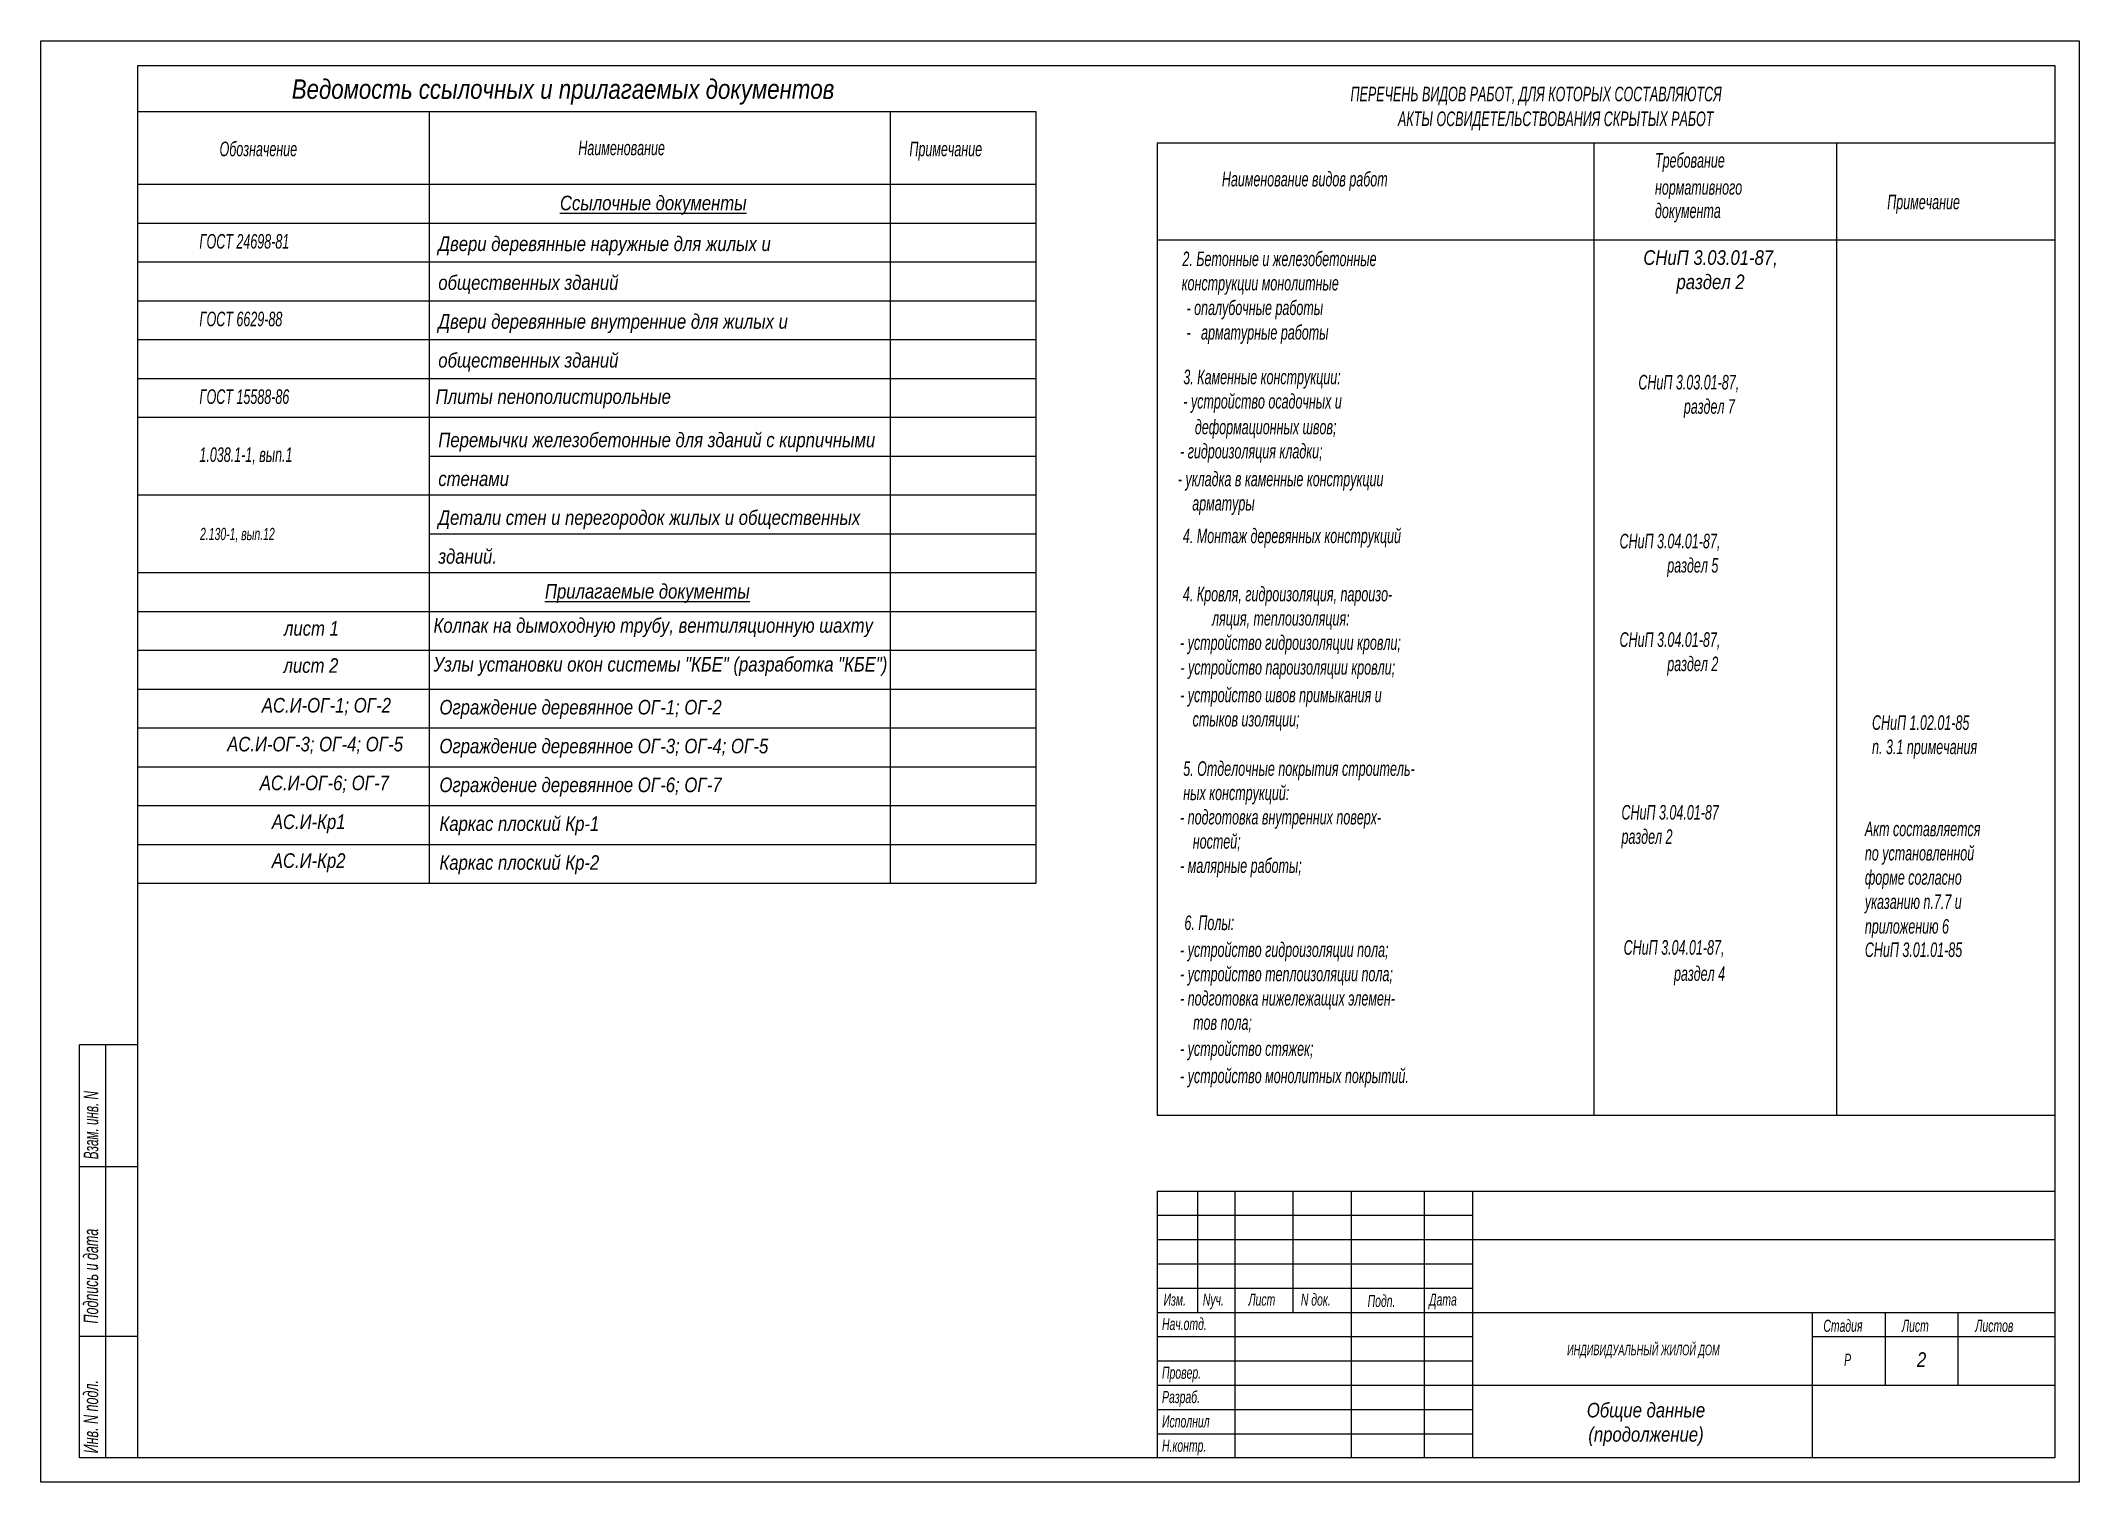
# Model space of a CAD drawing. Header units: millimetres. Extents: x 1582001 to 3303937, y 226471 to 491235.
# Drawn here: x 1666001 to 1708001, y 380355 to 410055 of the extents above; entities that cross this region are included whole.
import ezdxf
from ezdxf.enums import TextEntityAlignment as Align

# ---------------------------------------------------------------- set-up
doc = ezdxf.new("R2010")
doc.units = ezdxf.units.MM
for name, color, linetype in [('Rasmer', 135, 'Continuous'), ('Spezifikazia', 250, 'Continuous'), ('Т-Подписи', 7, 'Continuous'), ('Формуляр', 138, 'Continuous')]:
    doc.layers.add(name, color=color, linetype=linetype)
doc.layers.add('Размеры', color=7, linetype='Continuous', lineweight=18)
doc.styles.add('STYLE1', font='ARIALNI.TTF', dxfattribs={"height": 300})

msp = doc.modelspace()

# ---------------------------------------------------------------- texts
at = {"layer": 'Rasmer', "color": 0, "ltscale": 2, "style": 'STYLE1'}
for s, p in [('лист 1', (1671012.6, 398097.3)), ('лист 2', (1671002.8, 397332.1)), ('АC.И-ОГ-1; ОГ-2', (1670555.6, 396513.5)), ('Ограждение деревянное ОГ-1; ОГ-2', (1674215.6, 396473.7)), ('АC.И-ОГ-3; ОГ-4; ОГ-5', (1669842.5, 395713.5)), ('Ограждение деревянное ОГ-3; ОГ-4; ОГ-5', (1674215.6, 395673.7)), ('АС.И-ОГ-6; ОГ-7', (1670513.5, 394913.5)), ('Ограждение деревянное ОГ-6; ОГ-7', (1674215.6, 394873.7)), ('АС.И-Кр1', (1670761.8, 394113.5)), ('Каркас плоский Кр-1', (1674215.6, 394073.7)), ('АС.И-Кр2', (1670761.8, 393313.5)), ('Каркас плоский Кр-2', (1674215.6, 393273.7))]:
    msp.add_text(s, height=300, dxfattribs=at).set_placement(p, align=Align.TOP_LEFT)
at = {"layer": 'Rasmer', "color": 0, "ltscale": 2, "char_height": 300, "width": 9500, "attachment_point": 1, "line_spacing_factor": 1.6, "style": 'STYLE1'}
for s, insert in [('Колпак на дымоходную трубу, вентиляционную шахту', (1674092.7, 398158.1)), ('Узлы установки окон системы "КБЕ" (разработка "КБЕ")', (1674092.7, 397358.1))]:
    msp.add_mtext(s, dxfattribs=dict(at, insert=insert))
at = {"layer": 'Spezifikazia', "color": 0, "ltscale": 200, "style": 'STYLE1', "width": 0.75}
for s, p in [('ПЕРЕЧЕНЬ ВИДОВ РАБОТ, ДЛЯ КОТОРЫХ СОСТАВЛЯЮТСЯ', (1692986.9, 408808.1)), ('АКТЫ ОСВИДЕТЕЛЬСТВОВАНИЯ СКРЫТЫХ РАБОТ', (1693964.3, 408297.6)), ('Обозначение', (1669684.1, 407676)), ('Наименование', (1677076.6, 407698.1)), ('Примечание', (1683898.4, 407676)), ('Требование', (1699259.6, 407440.7)), ('Наименование видов работ', (1690336.6, 407054.9)), ('нормативного', (1699259.6, 406884.4)), ('документа', (1699259.6, 406402.3)), ('Примечание', (1704045.1, 406583.5)), ('ГОСТ 24698-81', (1669269.2, 405772.7)), ('ГОСТ 6629-88', (1669269.2, 404172.7)), ('3. Каменные конструкции:', (1689541.6, 402977.5)), ('ГОСТ 15588-86', (1669269.2, 402572.7)), ('- устройство осадочных и ', (1689541.6, 402477.5)), ('СНиП 3.03.01-87,', (1698917.4, 402870.1)), ('раздел 7', (1699854, 402370.1)), ('деформационных швов;', (1689779.7, 401947)), ('1.038.1-1, вып.1       ', (1669269.2, 401377.5)), ('- гидроизоляция кладки;', (1689475.3, 401449.7)), (' - укладка в каменные конструкции ', (1689356.5, 400876.3)), ('арматуры', (1689725.3, 400376.3)), ('4. Монтаж деревянных конструкций', (1689533, 399704.3)), ('СНиП 3.04.01-87,', (1698529.4, 399596.6)), ('раздел 5', (1699512.4, 399096.6)), ('4. Кровля, гидроизоляция, пароизо-', (1689533, 398505)), ('ляция, теплоизоляция:', (1690132.8, 398005)), ('- устройство гидроизоляции кровли;', (1689473.2, 397505)), ('СНиП 3.04.01-87,', (1698529.4, 397566.8)), ('раздел 2', (1699512.4, 397066.8)), ('- устройство пароизоляции кровли;', (1689481.3, 396994.9)), ('- устройство швов примыкания и', (1689475.8, 396426.9)), ('стыков изоляции;', (1689732.8, 395926.9)), ('СНиП 1.02.01-85', (1703731.7, 395856.4)), ('п. 3.1 примечания', (1703731.7, 395356.4)), ('5. Отделочные покрытия строитель-', (1689539.9, 394909.2)), ('ных конструкций:', (1689539.9, 394409.2)), ('- подготовка внутренних поверх-', (1689474.6, 393909.2)), ('СНиП 3.04.01-87', (1698569.1, 394008.1)), ('Акт составляется', (1703583.7, 393666.5)), ('ностей;', (1689736.7, 393409.2)), ('раздел 2', (1698569.1, 393508.1)), ('- малярные работы;', (1689474.6, 392909.2)), ('по установленной', (1703583.7, 393166.5)), ('форме согласно', (1703583.7, 392666.5)), ('указанию п.7.7 и', (1703583.7, 392166.5)), ('6. Полы:', (1689564.6, 391732.8)), ('приложению 6', (1703583.7, 391658.9)), ('- устройство гидроизоляции пола;', (1689474.3, 391176.9)), ('СНиП 3.04.01-87,', (1698613.7, 391224)), ('СНиП 3.01.01-85', (1703583.7, 391176.8)), ('- устройство теплоизоляции пола;', (1689474.3, 390676.9)), ('раздел 4', (1699651.4, 390685.4)), ('- подготовка нижележащих элемен-', (1689474.3, 390176.9)), ('тов пола;', (1689743.7, 389676.9)), ('- устройство стяжек;', (1689474.3, 389138.4)), ('- устройство монолитных покрытий.', (1689474.3, 388578.5))]:
    msp.add_text(s, height=300, dxfattribs=at).set_placement(p)
at = {"layer": 'Spezifikazia', "color": 0, "style": 'STYLE1', "width": 0.75}
for s, p in [('2. Бетонные и железобетонные ', (1689523, 405411.8)), ('конструкции монолитные', (1689507.8, 404911.8)), (' - опалубочные работы', (1689535.2, 404404.6)), ('арматурные работы', (1689907.7, 403897.5)), (' - ', (1689535.2, 403897.5))]:
    msp.add_text(s, height=300, dxfattribs=at).set_placement(p)
at = {"layer": 'Spezifikazia', "color": 0, "ltscale": 200, "style": 'STYLE1'}
msp.add_text('Плиты пенополистирольные', height=300, dxfattribs=at).set_placement((1674138.3, 402572.7))
at = {"layer": 'Spezifikazia', "color": 0, "ltscale": 200, "insert": (1671172.6, 408998.3), "char_height": 400, "width": 13610.905, "attachment_point": 4, "style": 'STYLE1'}
msp.add_mtext('Ведомость ссылочных и прилагаемых документов', dxfattribs=at)
at = {"layer": 'Spezifikazia', "color": 0, "ltscale": 200, "char_height": 300, "width": 9309.045, "attachment_point": 4, "line_spacing_factor": 1.6, "style": 'STYLE1'}
for s, insert in [('{\\LСсылочные документы}', (1676697.6, 406667.1)), ('Двери деревянные наружные для жилых и общественных зданий', (1674191.7, 405428.6)), ('Двери деревянные внутренние для жилых и общественных зданий', (1674191.7, 403828.6)), ('Перемычки железобетонные для зданий с кирпичными стенами', (1674191.7, 401428.6)), ('Детали стен и перегородок жилых и общественных зданий.', (1674191.7, 399828.6)), ('{\\LПрилагаемые документы}', (1676389.1, 398667.1))]:
    msp.add_mtext(s, dxfattribs=dict(at, insert=insert))
at = {"layer": 'Spezifikazia', "color": 0, "ltscale": 100, "insert": (1700404.8, 405737.7), "char_height": 300, "width": 3779.846, "attachment_point": 2, "style": 'STYLE1'}
msp.add_mtext('СНиП 3.03.01-87, \\Pраздел 2', dxfattribs=at)
at = {"layer": 'Размеры', "color": 0, "ltscale": 100, "style": 'STYLE1', "width": 0.75}
msp.add_text('2.130-1, вып.12', height=250, dxfattribs=at).set_placement((1669282.6, 399767.8))
at = {"layer": 'Т-Подписи', "color": 0, "ltscale": 2, "char_height": 300, "attachment_point": 2, "style": 'STYLE1'}
for s, insert, width in [('2', (1704752.7, 383032.5), 1500), ('Общие данные\\P(продолжение)', (1699074.6, 381990.8), 9802.627)]:
    msp.add_mtext(s, dxfattribs=dict(at, insert=insert, width=width))
at = {"layer": 'Формуляр', "color": 0, "linetype": 'Continuous', "style": 'STYLE1'}
for s, width, p in [('Взам. инв. N', 0.7, (1667184.7, 387010.3)), ('Подпись и дата', 0.75, (1667181.9, 383624.7)), ('Инв. N подл.', 0.75, (1667181.9, 380951.3))]:
    msp.add_text(s, height=300, rotation=90, dxfattribs=dict(at, width=width)).set_placement(p)
at = {"layer": 'Формуляр', "color": 0, "style": 'STYLE1', "width": 0.75}
for s, height, p in [('Изм.', 250, (1689134.8, 383992.9)), ('Nуч.', 250, (1689944.3, 383992.9)), ('Лист', 250, (1690883.8, 383992.9)), ('N док.', 250, (1691963.1, 383992.9)), ('Подп.', 250, (1693339.2, 383966)), ('Дата', 250, (1694607.3, 383992.9)), ('Нач.отд.', 250, (1689103, 383491.3)), ('Стадия', 250, (1702729, 383454.1)), ('Лист', 250, (1704348, 383454.1)), ('Листов', 250, (1705859, 383454.1)), ('ИНДИВИДУАЛЬНЫЙ ЖИЛОЙ ДОМ', 220, (1697448.5, 382969.9)), ('Провер.', 250, (1689103, 382488)), ('Р', 250, (1703156.7, 382752.1)), ('Разраб.', 250, (1689103, 381986.3)), ('Исполнил', 250, (1689103, 381484.7)), ('Н.контр.', 250, (1689103, 380983))]:
    msp.add_text(s, height=height, dxfattribs=at).set_placement(p)

# ---------------------------------------------------------------- linework, layer by layer
at = {"layer": 'Spezifikazia', "color": 0, "ltscale": 0.3}
for p, q in [((1668000.8, 408598.1), (1686500.8, 408598.1)), ((1674000.8, 408598.1), (1674000.8, 392698.1)), ((1683500.8, 408598.1), (1683500.8, 392698.1)), ((1686500.8, 408598.1), (1686500.8, 392698.1)), ((1668000.8, 407098.1), (1686500.8, 407098.1))]:
    msp.add_line(p, q, dxfattribs=at)
at = {"layer": 'Spezifikazia', "color": 0}
for p, q in [((1689000.7, 407954.9), (1707500.7, 407954.9)), ((1689000.7, 407954.9), (1689000.7, 387916)), ((1698000.7, 407954.9), (1698000.7, 387916)), ((1703000.7, 407954.9), (1703000.7, 387916)), ((1707500.7, 407954.9), (1707500.7, 387916)), ((1689000.7, 405954.9), (1707500.7, 405954.9)), ((1689000.7, 387916), (1707500.7, 387916))]:
    msp.add_line(p, q, dxfattribs=at)
at = {"layer": 'Spezifikazia', "color": 0, "ltscale": 200}
for p, q in [((1668000.8, 407098.1), (1686500.8, 407098.1)), ((1668000.8, 407098.1), (1686500.8, 407098.1)), ((1668000.8, 407098.1), (1686500.8, 407098.1)), ((1668000.8, 407098.1), (1686500.8, 407098.1)), ((1668000.8, 407098.1), (1686500.8, 407098.1)), ((1681929.5, 407098.1), (1681929.5, 407098.1)), ((1682929.5, 407098.1), (1682929.5, 407098.1)), ((1684500.8, 407098.1), (1684500.8, 407098.1)), ((1668000.8, 406454.9), (1668000.8, 406454.9)), ((1668000.8, 406298.1), (1686500.8, 406298.1)), ((1668000.8, 405498.1), (1686500.8, 405498.1)), ((1668000.8, 404698.1), (1686500.8, 404698.1)), ((1668000.8, 403898.1), (1686500.8, 403898.1)), ((1668000.8, 403098.1), (1686500.8, 403098.1)), ((1668000.8, 402298.1), (1686500.8, 402298.1)), ((1674000.8, 401498.1), (1686500.8, 401498.1)), ((1668000.8, 400698.1), (1686500.8, 400698.1)), ((1674000.8, 399898.1), (1686500.8, 399898.1)), ((1668000.8, 399098.1), (1686500.8, 399098.1)), ((1668000.8, 398298.1), (1686500.8, 398298.1)), ((1668000.8, 397498.1), (1686500.8, 397498.1)), ((1668000.8, 396698.1), (1686500.8, 396698.1)), ((1668000.8, 396698.1), (1686500.8, 396698.1)), ((1668000.8, 395898.1), (1686500.8, 395898.1)), ((1668000.8, 395098.1), (1686500.8, 395098.1)), ((1668000.8, 394298.1), (1686500.8, 394298.1)), ((1668000.8, 393498.1), (1686500.8, 393498.1)), ((1668000.8, 392698.1), (1686500.8, 392698.1))]:
    msp.add_line(p, q, dxfattribs=at)
at = {"layer": 'Формуляр', "color": 0}
for p, q in [((1666800.8, 380854.9), (1666800.8, 389367.1)), ((1668000.8, 389367.1), (1666800.8, 389367.1)), ((1667340.2, 380854.9), (1667340.2, 389367.1)), ((1668000.8, 386854.9), (1666800.8, 386854.9)), ((1689000.7, 386354.9), (1689000.7, 380854.9)), ((1689000.7, 386354.9), (1707500.7, 386354.9)), ((1689832.6, 386354.9), (1689832.6, 383854.9)), ((1690600.7, 386354.9), (1690600.7, 380854.9)), ((1691800.7, 386354.9), (1691800.7, 383854.9)), ((1693000.7, 386354.9), (1693000.7, 380854.9)), ((1694500.7, 386354.9), (1694500.7, 380854.9)), ((1695500.7, 386354.9), (1695500.7, 380854.9)), ((1689000.7, 385854.9), (1695500.7, 385854.9)), ((1689000.7, 385354.9), (1707500.7, 385354.9)), ((1689000.7, 384854.9), (1695500.7, 384854.9)), ((1689000.7, 384354.9), (1695500.7, 384354.9)), ((1689000.7, 383854.9), (1707500.7, 383854.9)), ((1702500.7, 383854.9), (1702500.7, 380854.9)), ((1704000.7, 383854.9), (1704000.7, 382354.9)), ((1705500.7, 383854.9), (1705500.7, 382354.9)), ((1668000.8, 383354.9), (1666800.8, 383354.9)), ((1668000.8, 383354.9), (1666800.8, 383354.9)), ((1689000.7, 383354.9), (1695500.7, 383354.9)), ((1702500.7, 383354.9), (1707500.7, 383354.9)), ((1689000.7, 382854.9), (1695500.7, 382854.9)), ((1689000.7, 382354.9), (1695500.7, 382354.9)), ((1695500.7, 382354.9), (1707500.7, 382354.9)), ((1689000.7, 381854.9), (1695500.7, 381854.9)), ((1689000.7, 381354.9), (1695500.7, 381354.9)), ((1668000.8, 380854.9), (1666800.8, 380854.9))]:
    msp.add_line(p, q, dxfattribs=at)
for points in [[(1666000.8, 410054.8), (1708000.7, 410054.8), (1708000.7, 380354.9), (1666000.8, 380354.9)], [(1668000.8, 380854.9), (1668000.8, 409544.8), (1707500.7, 409544.8), (1707500.7, 380854.9)]]:
    msp.add_lwpolyline(points, close=True, dxfattribs=at)

msp.set_redraw_order([(e.dxf.handle, doc.entitydb.next_handle()) for e in msp.query("TEXT MTEXT ATTDEF DIMENSION ARC_DIMENSION")])  # texts and dimensions are drawn at this point

doc.saveas('drawing.dxf')
